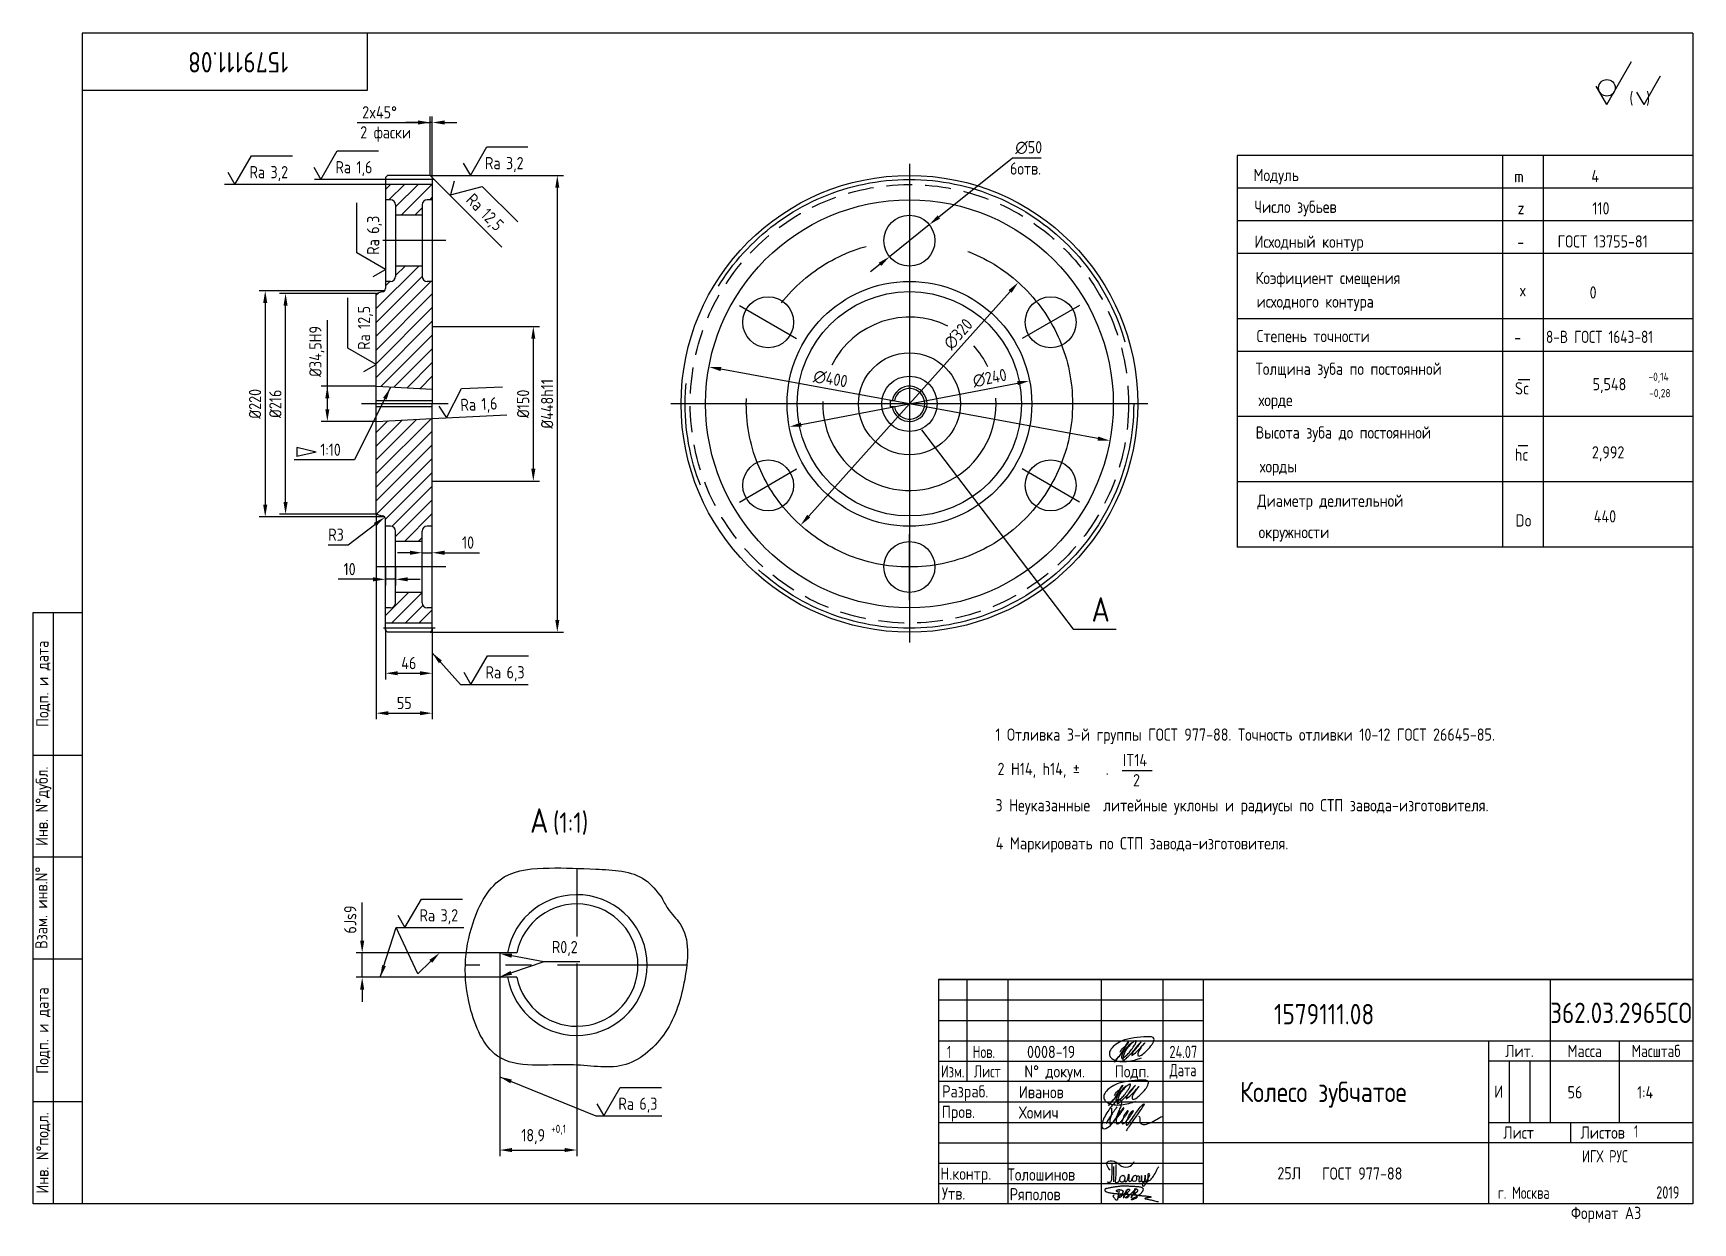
# Paper-space layout 'A3_protect' of a CAD drawing. Header units: millimetres. Extents: x 7 to 414, y -1 to 291.
# The model-space entities are those that its viewports show. They can reach past a viewport. Long polylines and large blocks are cut down to what shows.
import ezdxf
from ezdxf.enums import TextEntityAlignment as Align

# ---------------------------------------------------------------- set-up
doc = ezdxf.new("R2010")
doc.units = ezdxf.units.MM
doc.linetypes.add('CENTER', pattern=[50.8, 31.75, -6.35, 6.35, -6.35])
doc.linetypes.add('HIDDEN', pattern=[9.525, 6.35, -3.175])
doc.layers.add('AM_5', color=3, linetype='Continuous', lineweight=25)
doc.layers.add('Основные', color=5, linetype='Continuous', lineweight=40)
for name, color, linetype in [('Bord', 1, 'Continuous'), ('Cent', 5, 'CENTER'), ('Cont', 6, 'Continuous'), ('Dim', 7, 'Continuous'), ('Hatch', 2, 'Continuous'), ('Hide', 2, 'HIDDEN'), ('Red', 1, 'Continuous'), ('Text', 3, 'Continuous'), ('Textb', 6, 'Continuous'), ('Подписи', 10, 'Continuous')]:
    doc.layers.add(name, color=color, linetype=linetype)
doc.layers.get('Defpoints').off()
doc.styles.add('Style1', font='romans.shx', dxfattribs={"width": 0.8})
doc.dimstyles.new('Copy of LIN_4', dxfattribs={"dimscale": 4, "dimtxt": 3, "dimasz": 3, "dimexe": 1.5, "dimexo": 0, "dimgap": 1, "dimtad": 1, "dimdec": 0, "dimzin": 13, "dimdsep": 46, "dimtxsty": 'Style1', "dimcen": 0, "dimclrt": 3, "dimadec": 0, "dimazin": 0, "dimtfac": 1, "dimtdec": 0, "dimtofl": 0, "dimtmove": 1, "dimatfit": 3, "dimfxl": 1, "dimtolj": 1, "dimtzin": 13, "dimarcsym": 0})
doc.dimstyles.new('LIN 1', dxfattribs={"dimtxt": 3, "dimasz": 3, "dimexe": 1.5, "dimexo": 0, "dimgap": 1.5, "dimtad": 1, "dimtoh": 1, "dimdec": 4, "dimrnd": 1, "dimdsep": 46, "dimtxsty": 'Style1', "dimcen": 0, "dimdle": 2, "dimclrd": 256, "dimclrt": 3, "dimadec": 0, "dimazin": 0, "dimtfac": 0.666667, "dimtdec": 4, "dimtmove": 0, "dimatfit": 0, "dimfxl": 1, "dimtvp": 0.833333, "dimtolj": 1, "dimtzin": 0, "dimarcsym": 0})
doc.dimstyles.new('LIN_4', dxfattribs={"dimscale": 4, "dimtxt": 3, "dimasz": 3, "dimexe": 1.5, "dimexo": 0, "dimgap": 1, "dimtad": 1, "dimtoh": 1, "dimdec": 0, "dimzin": 13, "dimdsep": 46, "dimtxsty": 'Style1', "dimcen": 0, "dimclrt": 3, "dimadec": 0, "dimazin": 0, "dimtfac": 1, "dimtdec": 0, "dimtmove": 0, "dimatfit": 0, "dimfxl": 1, "dimtolj": 1, "dimtzin": 13, "dimarcsym": 0})
doc.dimstyles.new('LIN_4$0', dxfattribs={"dimscale": 4, "dimtxt": 3, "dimasz": 3, "dimexe": 1.5, "dimexo": 0, "dimgap": 1, "dimtad": 1, "dimtoh": 1, "dimdec": 0, "dimzin": 13, "dimdsep": 46, "dimtxsty": 'Style1', "dimcen": 0, "dimclrt": 3, "dimadec": 0, "dimazin": 0, "dimtfac": 1, "dimtdec": 0, "dimtmove": 0, "dimatfit": 0, "dimfxl": 1, "dimtolj": 1, "dimtzin": 13, "dimarcsym": 0})

psp = doc.layouts.new('A3_protect')

# ---------------------------------------------------------------- texts
at = {"layer": 'Text', "style": 'Style1'}
for s, height, width, p in [('Модуль', 3, 0.8, (306.56, 254.72)), ('m', 3, 0.8, (370.49, 254.39)), ('4', 3, 0.8, (389.42, 254.49)), ('Число зубьев', 3, 0.8, (306.81, 246.93)), ('z', 3, 0.8, (371.33, 246.59)), ('110', 3, 0.8, (389.65, 246.55)), ('Исходный контур', 3, 0.8, (306.81, 238.38)), ('ГОСТ 13755-81', 3, 0.8, (381.13, 238.45)), ('-', 3, 0.8, (371.24, 238.3)), ('Коэфициент смещения', 3, 0.8, (307.06, 229.5)), ('x', 3, 0.8, (371.75, 226.48)), ('0', 3, 0.8, (388.98, 225.94)), ('исходного контура', 3, 0.8, (307.32, 223.71)), ('Степень точности', 3, 0.8, (307.32, 215.25)), ('-', 3, 0.8, (370.49, 214.91)), ('8-В ГОСТ 1643-81', 3, 0.76, (378.27, 215.05)), ('Толщина зуба по постоянной ', 3, 0.8, (307.08, 207.22)), ('-0,14', 2, 0.8, (403.43, 205.77)), ('Sc', 3, 0.8, (370.67, 202.44)), ('5,548', 3, 0.8, (389.72, 203.45)), ('-0,28', 2, 0.8, (403.59, 201.75)), ('хорде', 3, 0.8, (307.81, 199.57)), ('Высота зуба до постоянной', 3, 0.8, (307.08, 191.61)), ('hc', 3, 0.8, (370.63, 186.19)), ('2,992', 3, 0.8, (389.55, 186.74)), ('хорды', 3, 0.8, (308.11, 183.3)), ('Диаметр делительной ', 3, 0.8, (307.5, 174.88)), ('Do', 3, 0.8, (370.84, 170.05)), ('440', 3, 0.8, (390.01, 171.04)), ('окружности', 3, 0.8, (307.81, 167.19)), ('1 Отливка 3-й группы ГОСТ 977-88. Точность отливки 10-12 ГОСТ 26645-85.', 3, 0.8, (243.26, 117.55)), ('IT14', 3, 0.8, (274.54, 111.3)), ('2 H14, h14, %%P    .', 3, 0.8, (243.79, 109.14)), ('2', 3, 0.8, (277.01, 106.37)), ('3 Неуказанные  литейные уклоны и радиусы по СТП завода-изготовителя.', 3, 0.8, (243.26, 100.23)), ('4 Маркировать по СТП завода-изготовителя.', 3, 0.8, (243.35, 90.9)), ('Иванов', 3, 0.8, (249.03, 29.91)), ('56', 3, 0.8, (383.57, 29.87)), ('1:4', 3, 0.8, (400.63, 29.87)), ('Хомич', 3, 0.8, (249.03, 24.91)), ('1', 3, 0.7, (399.86, 20.28)), ('Толошинов', 3, 0.8, (246.26, 9.71)), (' 25Л', 3, 0.8, (310.82, 10.01)), ('ГОСТ 977-88', 3, 0.8, (323.38, 9.95)), ('2019', 3, 0.7, (405.31, 5.31)), ('Ряполов', 3, 0.8, (246.76, 4.88))]:
    psp.add_text(s, height=height, dxfattribs=dict(at, width=width)).set_placement(p)
for s, width, p in [('1', 0.7, (231.93, 41.26)), ('Нов.', 0.7, (240.43, 41.26)), ('0008-19', 0.8, (256.93, 41.26)), ('24.07', 0.7, (289.34, 41.26))]:
    psp.add_text(s, height=3, dxfattribs=dict(at, width=width)).set_placement(p, align=Align.MIDDLE_CENTER)
at = {"layer": 'Textb', "style": 'Style1', "width": 0.8}
psp.add_text('1579111.08', height=5, rotation=180, dxfattribs=at).set_placement((69.86, 286.37))
for s, p in [('1579111.08', (311.57, 48.02)), ('Колесо зубчатое', (303.26, 28.96))]:
    psp.add_text(s, height=5, dxfattribs=at).set_placement(p)
at = {"layer": 'Textb', "style": 'Style1', "width": 0.602829}
psp.add_text('362.03.2965СО', height=5, dxfattribs=at).set_placement((379.31, 48.34), (414.05, 48.34), align=Align.FIT)

msp = doc.modelspace()

# ---------------------------------------------------------------- texts
at = {"layer": 'Dim', "color": 3, "attachment_point": 5, "rotation": 90, "style": 'Style1'}
for s, insert, char_height in [('\\A1;%%C34,5H9', (319.0675, 294.97862), 12), ('6Js9', (697.00988, -698.66888), 3)]:
    msp.add_mtext(s, dxfattribs=dict(at, insert=insert, char_height=char_height))
at = {"layer": 'Dim', "color": 3, "attachment_point": 5, "style": 'Style1'}
for s, insert, char_height in [('\\A1;18,9', (741.87101, -751.88698), 3), ('+0,1', (748.09008, -750.20509), 2)]:
    msp.add_mtext(s, dxfattribs=dict(at, insert=insert, char_height=char_height))
at = {"layer": 'Text', "style": 'Style1', "width": 0.8}
for s, p in [('2 фаски', (361.69399, 503.81985)), ('6отв.', (999.02862, 468.35033)), ('1:10', (322.45023, 192.57927))]:
    msp.add_text(s, height=12, dxfattribs=at).set_placement(p)
at = {"layer": 'Textb', "style": 'Style1', "width": 0.8}
msp.add_attdef('А', text='А', height=24, dxfattribs=at).set_placement((1097.00001, 30.02528), align=Align.RIGHT)

# ---------------------------------------------------------------- blocks, each defined once
blk = doc.blocks.new('A3')
at = {"layer": 'Bord'}
for p, q in [((230, 55), (295, 55)), ((230, 50), (295, 50)), ((230, 45), (295, 45)), ((370, 40), (370, 25)), ((375, 40), (375, 25)), ((230, 30), (295, 30)), ((230, 25), (295, 25)), ((230, 20), (295, 20)), ((230, 15), (295, 15)), ((230, 10), (295, 10))]:
    blk.add_line(p, q, dxfattribs=at)
at = {"layer": 'Cont'}
for p, q in [((415, 292), (20, 292)), ((20, 292), (20, 5)), ((90, 278), (90, 292)), ((415, 292), (415, 5)), ((20, 278), (90, 278)), ((8, 5), (8, 150)), ((8, 150), (20, 150)), ((13, 5), (13, 150)), ((8, 115), (20, 115)), ((20, 90), (8, 90)), ((20, 65), (8, 65)), ((230, 60), (415, 60)), ((415, 60), (230, 60)), ((230, 60), (230, 5)), ((237, 60), (237, 35)), ((247, 60), (247, 5)), ((270, 5), (270, 60)), ((285, 60), (285, 5)), ((295, 5), (295, 60)), ((380, 60), (380, 25)), ((295, 45), (415, 45)), ((365, 5), (365, 45)), ((397, 25), (397, 45)), ((230, 40), (295, 40)), ((415, 40), (365, 40)), ((295, 35), (230, 35)), ((20, 30), (8, 30)), ((365, 25), (415, 25)), ((385, 25), (385, 20)), ((415, 20), (295, 20)), ((20, 5), (8, 5)), ((415, 5), (20, 5))]:
    blk.add_line(p, q, dxfattribs=at)
at = {"layer": 'Text', "style": 'Style1', "width": 0.8}
for s, p in [('Подп. и дата', (10.5, 132.5)), ('Инв. N%%dдубл.', (10.5, 102.5)), ('Взам. инв.N%%d ', (10, 78.38)), ('Подп. и дата', (10.5, 47.5)), ('Инв. N%%dподл.', (10.5, 17.5))]:
    blk.add_text(s, height=3, rotation=90, dxfattribs=at).set_placement(p, align=Align.MIDDLE)
at = {"layer": 'Text', "style": 'Style1'}
for s, width, p in [('Лит.', 0.8, (372.5, 42.5)), ('Масса', 0.8, (388.5, 42.5)), ('Масштаб', 0.75, (406, 42.5)), ('Изм.', 0.7, (233.5, 37.5)), ('Лист', 0.7, (242, 37.5)), ('N%%d докум.', 0.8, (258.5, 37.5)), ('Подп.', 0.8, (277.5, 37.5)), ('Лист', 0.8, (372.27, 22.5)), ('Листов', 0.8, (392.9, 22.5))]:
    blk.add_text(s, height=3, dxfattribs=dict(at, width=width)).set_placement(p, align=Align.MIDDLE_CENTER)
at = {"layer": 'Text', "style": 'Style1', "width": 0.7}
for s, p in [('Дата', (290, 37.5)), ('ИГХ РУС', (393.47, 16.69))]:
    blk.add_text(s, height=3, dxfattribs=at).set_placement(p, align=Align.MIDDLE)
at = {"layer": 'Text', "style": 'Style1'}
for s, width, p in [('Разpаб.', 0.8, (230.92, 31.1)), ('Пpов.', 0.8, (230.84, 26.08)), ('Н.контp.', 0.8, (230.46, 10.92)), ('Утв.', 0.8, (230.84, 6.06)), ('г. Москва', 0.7, (367.21, 6.25)), ('Фоpмат А3', 0.8, (385.11, 1.29))]:
    blk.add_text(s, height=3, dxfattribs=dict(at, width=width)).set_placement(p)
for tag, p, width in [('ФИО', (249, 31), 0.8), ('И', (366.3, 31.02), 0.8), ('ФИО', (249, 26), 0.8), ('ГОСТ_СОРТАМЕНТА', (307, 14), 0.8), ('ФИО', (249, 11), 0.8), ('ФИО', (249, 6), 0.8), ('2007', (402.85, 6.29), 0.7)]:
    blk.add_attdef(tag, p, '', height=3, dxfattribs=dict(at, width=width))
at = {"layer": 'Text', "style": 'Style1', "width": 0.8}
for tag, p in [('200', (388.5, 32.5)), ('1:20', (406, 32.5))]:
    blk.add_attdef(tag, text='', height=3, dxfattribs=at).set_placement(p, align=Align.MIDDLE)
blk.add_attdef('СБОРОЧНЫЙ_ЧЕРТЕЖ', text='', height=3, dxfattribs=at).set_placement((330, 21.3), align=Align.CENTER)
for tag, p in [('1', (379, 22.5)), ('2', (402.6, 22.5))]:
    blk.add_attdef(tag, text='', height=3, dxfattribs=at).set_placement(p, align=Align.MIDDLE_CENTER)
blk.add_attdef('ЛИСТ', text='', height=3, dxfattribs=at).set_placement((295.75, 12.5), align=Align.MIDDLE_LEFT)
at = {"layer": 'Text', "style": 'Style1', "width": 0.7}
blk.add_attdef('%%OГОСТ_ТЕХ._ТРЕБОВАНИЙ', text='', height=3, dxfattribs=at).set_placement((307, 8), align=Align.BOTTOM_LEFT)
at = {"layer": 'Textb', "style": 'Style1', "width": 0.8}
blk.add_attdef('1234567', (79, 290), '', height=6, rotation=180, dxfattribs=at)
blk.add_attdef('1234567', (333.4, 48), '', height=6, dxfattribs=at)
for tag, height, p in [('123ХЯ', 6, (393.62, 48)), ('НАИМЕНОВАНИЕ', 5, (330, 30))]:
    blk.add_attdef(tag, text='', height=height, dxfattribs=at).set_placement(p, align=Align.CENTER)
blk = doc.blocks.new('sherISO_12')
at = {"layer": 'Cont'}
for q in [(-15, -6.96), (-23.66, -12.96)]:
    blk.add_line((-21.06, -17.46), q, dxfattribs=at)
blk.add_circle((-21.06, -13.39), 2.03, dxfattribs=at)
at = {"layer": 'Text'}
for q in [(-7.92, -10.46), (-13.69, -14.46)]:
    blk.add_line((-11.96, -17.46), q, dxfattribs=at)
at = {"layer": 'Text', "style": 'Style1', "width": 0.8}
blk.add_text('(  )', height=3, dxfattribs=at).set_placement((-15.53, -17.46))
blk = doc.blocks.new('A$C63F45750')
at = {"layer": 'Text'}
for points, knots in [([(3.17, 2.37), (3.12, 2.38), (3.04, 2.41), (2.94, 2.5), (2.85, 2.57), (2.79, 2.69), (2.87, 2.77), (2.99, 2.84), (3.16, 2.89), (3.36, 2.93), (3.6, 2.95), (3.82, 2.92), (4.05, 2.87), (4.25, 2.78), (4.45, 2.63), (4.46, 2.42), (4.38, 2.26), (4.28, 2.1), (4.17, 1.94), (4.03, 1.78), (3.89, 1.62), (3.75, 1.52), (3.63, 1.43), (3.49, 1.36), (3.35, 1.3), (3.24, 1.25), (3.16, 1.21), (3.12, 1.15), (3.19, 1.1), (3.27, 1.09), (3.4, 1.07), (3.55, 1.07), (3.72, 1.12), (3.92, 1.19), (4.1, 1.34), (4.26, 1.51), (4.44, 1.65), (4.59, 1.81), (4.74, 1.93), (4.84, 2.04), (4.93, 2.14), (5.07, 2.29), (5.19, 2.53), (5.28, 2.68), (5.35, 2.96), (5.23, 2.66), (5.2, 2.44), (5.04, 2.09), (4.95, 1.81), (4.86, 1.57), (4.75, 1.31), (4.67, 1.12), (4.46, 0.78), (4.62, 1.17), (4.71, 1.45), (4.88, 1.74), (5.01, 2), (5.08, 2.19), (5.19, 2.4), (5.32, 2.58), (5.4, 2.75), (5.52, 2.89), (5.65, 3.04), (5.85, 3.1), (6.02, 3.03), (6.08, 2.87), (6.03, 2.7), (5.9, 2.51), (5.7, 2.37), (5.55, 2.23), (5.4, 2.17), (5.31, 2.12), (5.12, 2.09), (5.35, 2.07), (5.48, 2), (5.64, 1.93), (5.75, 1.8), (5.85, 1.67), (5.89, 1.54), (5.89, 1.37), (5.8, 1.2), (5.63, 1.06), (5.41, 0.94), (5.23, 0.86), (5.02, 0.92), (5.13, 1.1), (5.28, 1.16), (5.44, 1.27), (5.61, 1.36), (5.74, 1.46), (5.86, 1.53), (5.95, 1.61), (6.05, 1.69), (6.15, 1.77), (6.28, 1.87), (6.46, 2.02), (6.65, 2.19), (6.83, 2.37), (6.98, 2.49), (7.11, 2.61), (7.2, 2.74), (7.32, 2.84), (7.42, 2.97), (7.48, 3.08), (7.48, 3.27), (7.34, 3.08), (7.28, 2.94), (7.18, 2.69), (7.1, 2.46), (7, 2.22), (6.93, 1.98), (6.83, 1.78), (6.73, 1.55), (6.67, 1.34), (6.6, 1.14), (6.56, 1.03), (6.39, 0.99), (6.62, 1.33), (6.75, 1.54), (6.93, 1.87), (7.05, 2.08), (7.18, 2.32), (7.33, 2.6), (7.47, 2.89), (7.6, 3.07), (7.79, 3.18), (7.95, 3.01), (8, 2.81), (7.99, 2.62), (7.94, 2.46), (7.83, 2.33), (7.69, 2.22), (7.53, 2.11), (7.37, 2.03), (7.21, 1.99), (7.11, 1.97), (6.89, 1.98), (7.07, 1.94), (7.15, 1.9), (7.27, 1.88), (7.39, 1.84), (7.52, 1.81), (7.62, 1.72), (7.7, 1.62), (7.78, 1.51), (7.83, 1.39), (7.87, 1.26), (7.88, 1.13), (7.86, 0.99), (7.75, 0.88), (7.6, 0.77), (7.4, 0.73), (7.19, 0.66), (6.97, 0.55), (6.71, 0.48), (6.57, 0.44), (6.42, 0.42), (6.52, 0.58), (6.61, 0.64), (6.81, 0.78), (7.06, 0.89), (7.33, 1.04), (7.55, 1.16), (7.7, 1.24), (7.84, 1.32), (7.99, 1.43), (8.21, 1.58), (8.48, 1.76), (8.74, 1.95), (8.97, 2.12), (9.1, 2.29), (9.23, 2.44), (9.3, 2.6), (9.37, 2.74), (9.42, 2.92), (9.45, 3.13), (9.21, 3.48), (8.67, 3.59), (8.09, 3.63), (7.57, 3.66), (7.06, 3.74), (6.57, 3.75), (6.09, 3.74), (5.67, 3.78), (5.28, 3.78), (4.96, 3.81), (4.65, 3.83), (4.31, 3.82), (3.97, 3.79), (3.61, 3.74), (3.22, 3.67), (2.86, 3.66), (2.53, 3.61), (2.18, 3.52), (1.78, 3.54), (1.38, 3.37), (0.96, 3.35), (0.58, 3.24), (0.25, 3.19), (0.03, 3.06), (-0.03, 2.83), (0.02, 2.6), (0.26, 2.38), (0.59, 2.33), (1, 2.2), (1.48, 2.15), (1.93, 2.05), (2.35, 2.02), (2.72, 2.01), (3.11, 1.94), (3.68, 1.94), (4.25, 1.83), (4.91, 1.87), (5.53, 1.76), (6.13, 1.72), (6.73, 1.71), (7.32, 1.62), (7.99, 1.55), (8.64, 1.54), (9.16, 1.46), (9.61, 1.42), (10.03, 1.4), (10.41, 1.32), (10.73, 1.29), (11.01, 1.24), (11.18, 1.23), (11.42, 1.14), (11.18, 1.06), (11.01, 1.03), (10.71, 0.98), (10.37, 0.92), (10.1, 0.91), (9.65, 0.75), (10.22, 0.67), (10.54, 0.59), (11.08, 0.47), (11.61, 0.35), (12.17, 0.15), (12.64, 0.08), (12.98, 0.03), (13.11, 0.01), (13.18, 0)], [0, 0, 0, 0, 0.153866, 0.270441, 0.388867, 0.510533, 0.592156, 0.71333, 0.90842, 1.11344, 1.349254, 1.61246, 1.782219, 2.047249, 2.291879, 2.451528, 2.651081, 2.806158, 3.017979, 3.227348, 3.462381, 3.633009, 3.75766, 3.920516, 4.080796, 4.214529, 4.291786, 4.349969, 4.397594, 4.50822, 4.594826, 4.799244, 4.954392, 5.128468, 5.437537, 5.632649, 5.842485, 6.094987, 6.293219, 6.410959, 6.551192, 6.687808, 7.022147, 7.294342, 7.425356, 7.52079, 7.946481, 8.313051, 8.59833, 8.833695, 9.090496, 9.427695, 9.601191, 9.883219, 10.093306, 10.673943, 10.798776, 10.974628, 11.287247, 11.486184, 11.648652, 11.848902, 12.027194, 12.25348, 12.40059, 12.537783, 12.716293, 12.91523, 13.208551, 13.438489, 13.549668, 13.67779, 13.77127, 13.930001, 14.029091, 14.272112, 14.434836, 14.547084, 14.739051, 14.830983, 15.061241, 15.268922, 15.500489, 15.788979, 15.879568, 16.024283, 16.221854, 16.418714, 16.593102, 16.783247, 16.91018, 17.018213, 17.135263, 17.278205, 17.430482, 17.620087, 17.979626, 18.191789, 18.388716, 18.565718, 18.714854, 18.857929, 19.039974, 19.171375, 19.283034, 19.400085, 19.618058, 19.882245, 20.150781, 20.377854, 20.649532, 20.89723, 21.042543, 21.40016, 21.557817, 21.667145, 21.752781, 21.926256, 22.412297, 22.813145, 22.961412, 23.171289, 23.607257, 23.940428, 24.110007, 24.291214, 24.48084, 24.697609, 24.904078, 25.034245, 25.218018, 25.407651, 25.573473, 25.787447, 25.930292, 26.051316, 26.18846, 26.285312, 26.406799, 26.52425, 26.630463, 26.793722, 26.898606, 27.029313, 27.171012, 27.314101, 27.419918, 27.580557, 27.709367, 27.829268, 28.024364, 28.266961, 28.41242, 28.705761, 28.989137, 29.187748, 29.233768, 29.332802, 29.529535, 29.667094, 30.039923, 30.332117, 30.61061, 30.769982, 30.856778, 31.109923, 31.313488, 31.656425, 32.066331, 32.296628, 32.49714, 32.710276, 32.891468, 33.014834, 33.177747, 33.444503, 33.618009, 34.409008, 34.914636, 35.419802, 35.95397, 36.458179, 36.88069, 37.388403, 37.738353, 38.034261, 38.353468, 38.693154, 39.037638, 39.391136, 39.787481, 40.203773, 40.488977, 40.784975, 41.26625, 41.668005, 42.070065, 42.499388, 42.869834, 43.079573, 43.213439, 43.554591, 43.717296, 44.153724, 44.506336, 45.019111, 45.587859, 45.90191, 46.270392, 46.703958, 47.093115, 47.952647, 48.44014, 49.079253, 49.808223, 50.268654, 50.851051, 51.604831, 52.298429, 52.776925, 53.1907, 53.661988, 54.042386, 54.348524, 54.616841, 54.853814, 54.983777, 55.126096, 55.333328, 55.613101, 56.008732, 56.315809, 56.59982, 56.87931, 57.399251, 57.889617, 58.432507, 59.066698, 59.660314, 59.862668, 60.07277, 60.07277, 60.07277, 60.07277]), ([(2.31, 1.53), (2.26, 1.52), (2.17, 1.51), (2.06, 1.48), (1.93, 1.38), (2.07, 1.25), (2.14, 1.11), (2.26, 0.93), (2.39, 0.72), (2.57, 0.54), (2.71, 0.44), (2.86, 0.4), (3.02, 0.43), (3.14, 0.54), (3.21, 0.79), (3.25, 1.07), (3.31, 1.4), (3.35, 1.67), (3.38, 1.92), (3.47, 2.19), (3.5, 2.43), (3.54, 2.59), (3.56, 2.64)], [0, 0, 0, 0, 0.15847, 0.269731, 0.363591, 0.555514, 0.688037, 0.848606, 1.204359, 1.433632, 1.58673, 1.729549, 1.880686, 2.057874, 2.19169, 2.63505, 2.928153, 3.184121, 3.441863, 3.696117, 4.025873, 4.178055, 4.178055, 4.178055, 4.178055])]:
    blk.add_open_spline(points, degree=3, knots=knots, dxfattribs=at)
blk = doc.blocks.new('A$C4F4A4F5D')
at = {"layer": 'Основные', "lineweight": 25}
for points, knots in [([(0.76, 2.84), (0.53, 3.07), (0.02, 3.58), (-0.25, 5.26), (1.65, 5.12), (2.72, 4.57), (3.71, 3.46), (5.71, 3.44), (6.39, 4.52), (6.67, 4.97)], [0, 0, 0, 0, 0.995549, 2.196439, 3.853213, 4.970011, 6.02292, 8.170898, 9.705386, 9.705386, 9.705386, 9.705386]), ([(1.19, 4.34), (1.17, 3.4), (1.13, 2.06), (0.98, -0.44), (0.2, -0.16), (0.03, -0.03), (0, 0)], [0, 0, 0, 0, 3.274293, 4.654149, 5.171803, 5.30168, 5.30168, 5.30168, 5.30168]), ([(2.1, 4.21), (2.1, 3.72), (2.08, 2.67), (2.22, 1.45), (1.71, -0.56), (3.23, 0.14), (3.06, 1.09), (3.85, 1.74), (4.43, 1.17), (4.31, 0.54), (4.11, -0.15), (3.33, -0.21), (3.11, 0.28), (3.13, 0.53), (3.14, 0.66)], [0, 0, 0, 0, 1.402041, 3.063923, 4.415037, 5.298701, 6.374637, 7.087927, 7.603499, 8.330482, 8.911132, 9.613125, 9.996533, 10.366919, 10.366919, 10.366919, 10.366919]), ([(1.58, 3.74), (1.58, 3.25), (1.58, 2.32), (1.61, 1.07), (1.55, 0.31), (1.53, 0)], [0, 0, 0, 0, 1.453969, 2.804084, 3.740223, 3.740223, 3.740223, 3.740223]), ([(4.28, 0.44), (4.31, 0.37), (4.37, 0.25), (4.41, 0.06), (4.62, -0.05), (5, 0.18), (5.14, 0.84), (5.2, 1.3), (5.31, 2.06), (5.31, 1.17), (5.3, 0.78), (5.2, 0.26), (5.58, -0.01), (5.91, 0.16), (6.08, 0.5), (6.26, 0.9), (6.43, 1.31), (6.72, 1.59), (7.17, 1.58), (7.18, 1.05), (7.31, 0.57), (6.99, 0.02), (6.34, -0.02), (6.17, 0.51), (6.24, 0.79), (6.27, 0.92)], [0, 0, 0, 0, 0.247339, 0.413433, 0.559308, 0.874045, 1.558567, 2.392422, 2.645523, 3.22433, 3.719885, 4.231527, 4.573657, 4.879974, 5.190145, 5.704595, 6.19318, 6.529505, 6.863422, 7.269696, 7.83948, 8.395909, 8.926487, 9.378613, 9.791445, 9.791445, 9.791445, 9.791445]), ([(7.18, 1.27), (7.27, 1.3), (7.44, 1.37), (7.78, 1.56), (7.87, 1.06), (7.83, 0.71), (7.66, -0.05), (8.07, 0.01), (8.43, 0.12), (8.39, 0.68), (8.46, 1.9), (8.39, 0.94), (8.43, 0.6), (8.37, 0.05), (8.74, 0.07), (9.11, -0.03), (9.26, 0.49), (9.33, 0.95), (9.27, 1.34), (9.32, 1.77), (9.28, 0.91), (9.34, 0.6), (9.2, 0.14), (9.65, -0.01), (9.83, 0.61), (10.14, 1.03), (10.6, 1.72), (9.95, 2.11), (9.91, 1.23), (10.07, 0.69), (9.92, 0), (9.35, -0.37), (8.95, -1.56), (8.34, 0.07), (10.28, -0.02), (11.26, 1.1), (11.82, 2.15), (12.24, 3.04), (12.52, 3.46), (12.65, 3.65)], [0, 0, 0, 0, 0.305783, 0.619019, 0.796582, 1.5526, 2.082394, 2.34716, 2.5822, 3.136594, 4.040413, 4.363654, 5.267311, 5.441668, 5.78494, 6.114287, 6.466434, 7.104395, 7.620812, 7.679251, 8.272982, 8.692439, 9.1059, 9.338721, 9.784511, 10.568279, 11.297869, 11.566962, 12.285888, 12.851793, 13.545205, 14.102749, 15.055561, 15.671649, 17.422398, 18.699613, 20.16544, 20.963871, 21.66672, 21.66672, 21.66672, 21.66672])]:
    blk.add_open_spline(points, degree=3, knots=knots, dxfattribs=at)
blk = doc.blocks.new('sherISO_04')
at = {"layer": 'Text'}
blk.add_line((4.04, 7), (14.12, 7), dxfattribs=at)
blk.add_lwpolyline([(-1.73, 3), (0, 0), (4.04, 7)], dxfattribs=at)
at = {"layer": 'Text', "style": 'Style1', "width": 0.8}
blk.add_text('Ra', height=3, dxfattribs=at).set_placement((3.58, 1.5))
blk.add_attdef('3,2', (8.73, 1.5), '', height=3, dxfattribs=at)
blk = doc.blocks.new('sherISO_03')
at = {"layer": 'Text'}
blk.add_line((4.04, 7), (14.12, 7), dxfattribs=at)
blk.add_lwpolyline([(-1.73, 3), (0, 0), (4.04, 7)], dxfattribs=at)
at = {"layer": 'Text', "style": 'Style1', "width": 0.8}
blk.add_text('Ra', height=3, dxfattribs=at).set_placement((3.58, 1.5))
blk.add_attdef('6,3', (8.73, 1.5), '', height=3, dxfattribs=at)
blk = doc.blocks.new('*D6')
at = {"layer": 'Dim', "lineweight": -2, "transparency": 16777216}
for p, q in [((744.46, -709.05), (736.53, -711.73)), ((753.28, -709.05), (744.46, -709.05))]:
    blk.add_line(p, q, dxfattribs=at)
at = {"layer": 'Dim', "transparency": 16777216}
blk.add_solid([(736.37, -711.26), (736.69, -712.21), (733.69, -712.7)], dxfattribs=at)
at = {"layer": 'Dim', "color": 3, "transparency": 16777216, "insert": (749.62, -705.76), "char_height": 3, "attachment_point": 5, "style": 'Style1'}
blk.add_mtext('\\A1;R0,2', dxfattribs=at)
blk = doc.blocks.new('ZNAK01')
at = {"layer": 'Textb', "style": 'Style1', "width": 0.8}
blk.add_attdef('А', text='', height=6, dxfattribs=at).set_placement((3.95, -0.02), align=Align.RIGHT)
blk.add_attdef('SC(1)', (5.07, -0.02), '', height=5, dxfattribs=at)
blk = doc.blocks.new('*D8')
at = {"layer": 'Dim', "color": 0, "lineweight": -2, "transparency": 16777216}
blk.add_line((1085.28, 209.62), (715.48, 277.64), dxfattribs=at)
at = {"layer": 'Dim', "color": 0, "transparency": 16777216}
for points in [[(715.85, 279.61), (715.12, 275.67), (703.68, 279.81)], [(1085.64, 211.58), (1084.92, 207.65), (1097.08, 207.45)]]:
    blk.add_solid(points, dxfattribs=at)
at = {"layer": 'Dim', "color": 3, "transparency": 16777216, "insert": (823, 268.03), "char_height": 12, "attachment_point": 5, "rotation": 349.5772, "style": 'Style1'}
blk.add_mtext('\\A1;∅400', dxfattribs=at)
blk = doc.blocks.new('*D9')
at = {"layer": 'Dim', "color": 0, "lineweight": -2, "transparency": 16777216}
blk.add_line((794.31, 223.33), (1006.46, 263.93), dxfattribs=at)
at = {"layer": 'Dim', "color": 0, "transparency": 16777216}
for points in [[(1006.08, 265.9), (1006.83, 261.97), (1018.24, 266.19)], [(793.93, 225.29), (794.68, 221.36), (782.52, 221.07)]]:
    blk.add_solid(points, dxfattribs=at)
at = {"layer": 'Dim', "color": 3, "transparency": 16777216, "insert": (979.17, 268.89), "char_height": 12, "attachment_point": 5, "rotation": 10.8357, "style": 'Style1'}
blk.add_mtext('\\A1;∅240', dxfattribs=at)
blk = doc.blocks.new('*D10')
at = {"layer": 'Dim', "color": 0, "lineweight": -2, "transparency": 16777216}
blk.add_line((801.58, 133.43), (999.18, 353.82), dxfattribs=at)
at = {"layer": 'Dim', "color": 0, "transparency": 16777216}
for points in [[(997.69, 355.16), (1000.67, 352.49), (1007.19, 362.76)], [(800.09, 134.77), (803.07, 132.1), (793.57, 124.5)]]:
    blk.add_solid(points, dxfattribs=at)
at = {"layer": 'Dim', "color": 3, "transparency": 16777216, "insert": (948.27, 312.02), "char_height": 12, "attachment_point": 5, "rotation": 48.1212, "style": 'Style1'}
blk.add_mtext('\\A1;∅320', dxfattribs=at)
blk = doc.blocks.new('*D11')
at = {"layer": 'Dim', "color": 0, "lineweight": -2, "transparency": 16777216}
for p, q in [((929.21, 426.82), (1001.33, 484.86)), ((1001.33, 484.86), (1029.56, 484.86)), ((880.91, 387.96), (919.86, 419.3)), ((871.56, 380.43), (862.21, 372.91))]:
    blk.add_line(p, q, dxfattribs=at)
at = {"layer": 'Dim', "color": 0, "transparency": 16777216}
for points in [[(927.95, 428.38), (930.46, 425.27), (919.86, 419.3)], [(870.3, 381.99), (872.81, 378.87), (880.91, 387.96)]]:
    blk.add_solid(points, dxfattribs=at)
at = {"layer": 'Dim', "color": 3, "transparency": 16777216, "insert": (1017.45, 494.86), "char_height": 12, "attachment_point": 5, "style": 'Style1'}
blk.add_mtext('\\A1;∅50', dxfattribs=at)
blk = doc.blocks.new('*D20')
at = {"layer": 'Dim', "color": 0, "lineweight": -2, "transparency": 16777216}
for p, q in [((386.32, 23.63), (386.32, -26.57)), ((432.32, 21.63), (432.32, -26.57)), ((398.32, -20.57), (420.32, -20.57))]:
    blk.add_line(p, q, dxfattribs=at)
at = {"layer": 'Dim', "color": 0, "transparency": 16777216}
for points in [[(398.32, -18.57), (398.32, -22.57), (386.32, -20.57)], [(420.32, -18.57), (420.32, -22.57), (432.32, -20.57)]]:
    blk.add_solid(points, dxfattribs=at)
at = {"layer": 'Dim', "color": 3, "transparency": 16777216, "insert": (409.32, -10.57), "char_height": 12, "attachment_point": 5, "style": 'Style1'}
blk.add_mtext('\\A1;46', dxfattribs=at)
blk = doc.blocks.new('*D21')
at = {"layer": 'Dim', "color": 0, "lineweight": -2, "transparency": 16777216}
for p, q in [((377.34, 135.38), (377.34, -65.73)), ((432.32, 23.63), (432.32, -65.73)), ((389.34, -59.73), (420.32, -59.73))]:
    blk.add_line(p, q, dxfattribs=at)
at = {"layer": 'Dim', "color": 0, "transparency": 16777216}
for points in [[(389.34, -57.73), (389.34, -61.73), (377.34, -59.73)], [(420.32, -57.73), (420.32, -61.73), (432.32, -59.73)]]:
    blk.add_solid(points, dxfattribs=at)
at = {"layer": 'Dim', "color": 3, "transparency": 16777216, "insert": (404.83, -49.73), "char_height": 12, "attachment_point": 5, "style": 'Style1'}
blk.add_mtext('\\A1;55', dxfattribs=at)
blk = doc.blocks.new('*D22')
at = {"layer": 'Dim', "color": 0, "lineweight": -2, "transparency": 16777216}
for p, q in [((432.32, 319.36), (537.42, 319.36)), ((531.42, 307.36), (531.42, 179.9)), ((432.32, 167.9), (537.42, 167.9))]:
    blk.add_line(p, q, dxfattribs=at)
at = {"layer": 'Dim', "color": 0, "transparency": 16777216}
for points in [[(529.42, 307.36), (533.42, 307.36), (531.42, 319.36)], [(529.42, 179.9), (533.42, 179.9), (531.42, 167.9)]]:
    blk.add_solid(points, dxfattribs=at)
at = {"layer": 'Dim', "color": 3, "transparency": 16777216, "insert": (521.42, 243.63), "char_height": 12, "attachment_point": 5, "rotation": 90, "style": 'Style1'}
blk.add_mtext('\\A1;%%C150', dxfattribs=at)
blk = doc.blocks.new('*D23')
at = {"layer": 'Dim', "color": 0, "lineweight": -2, "transparency": 16777216}
for p, q in [((430.32, 467.63), (560.97, 467.63)), ((554.97, 455.63), (554.97, 31.63)), ((430.32, 19.63), (560.97, 19.63))]:
    blk.add_line(p, q, dxfattribs=at)
at = {"layer": 'Dim', "color": 0, "transparency": 16777216}
for points in [[(552.97, 455.63), (556.97, 455.63), (554.97, 467.63)], [(552.97, 31.63), (556.97, 31.63), (554.97, 19.63)]]:
    blk.add_solid(points, dxfattribs=at)
at = {"layer": 'Dim', "color": 3, "transparency": 16777216, "insert": (544.97, 243.63), "char_height": 12, "attachment_point": 5, "rotation": 90, "style": 'Style1'}
blk.add_mtext('\\A1;%%C448h11', dxfattribs=at)
blk = doc.blocks.new('*D19')
at = {"layer": 'Dim', "color": 0, "lineweight": -2, "transparency": 16777216}
for p, q in [((430.32, 467.63), (430.32, 525.48)), ((432.32, 465.63), (432.32, 525.48)), ((358.54, 519.48), (430.32, 519.48)), ((418.32, 519.48), (406.32, 519.48)), ((432.32, 519.48), (430.32, 519.48)), ((444.32, 519.48), (456.32, 519.48))]:
    blk.add_line(p, q, dxfattribs=at)
at = {"layer": 'Dim', "color": 0, "transparency": 16777216}
for points in [[(418.32, 521.48), (418.32, 517.48), (430.32, 519.48)], [(444.32, 521.48), (444.32, 517.48), (432.32, 519.48)]]:
    blk.add_solid(points, dxfattribs=at)
at = {"layer": 'Dim', "color": 3, "transparency": 16777216, "insert": (380.6, 529.48), "char_height": 12, "attachment_point": 5, "style": 'Style1'}
blk.add_mtext('\\A1;2x45°', dxfattribs=at)
blk = doc.blocks.new('*D27')
at = {"layer": 'Dim', "color": 0, "lineweight": -2, "transparency": 16777216}
for p, q in [((385.45, 354.51), (262.45, 354.51)), ((268.45, 342.51), (268.45, 144.75)), ((385.45, 132.75), (262.45, 132.75))]:
    blk.add_line(p, q, dxfattribs=at)
at = {"layer": 'Dim', "color": 0, "transparency": 16777216}
for points in [[(266.45, 342.51), (270.45, 342.51), (268.45, 354.51)], [(266.45, 144.75), (270.45, 144.75), (268.45, 132.75)]]:
    blk.add_solid(points, dxfattribs=at)
at = {"layer": 'Dim', "color": 3, "transparency": 16777216, "insert": (258.45, 243.63), "char_height": 12, "attachment_point": 5, "rotation": 90, "style": 'Style1'}
blk.add_mtext('\\A1;%%C220', dxfattribs=at)
blk = doc.blocks.new('*D26')
at = {"layer": 'Dim', "color": 0, "lineweight": -2, "transparency": 16777216}
for p, q in [((349.67, 105.3), (376.13, 125.22)), ((330.13, 105.3), (349.67, 105.3))]:
    blk.add_line(p, q, dxfattribs=at)
at = {"layer": 'Dim', "color": 0, "transparency": 16777216}
blk.add_solid([(374.93, 126.81), (377.34, 123.62), (385.72, 132.43)], dxfattribs=at)
at = {"layer": 'Dim', "color": 3, "transparency": 16777216, "insert": (337.9, 115.3), "char_height": 12, "attachment_point": 5, "style": 'Style1'}
blk.add_mtext('\\A1;R3', dxfattribs=at)
blk = doc.blocks.new('*D24')
at = {"layer": 'Dim', "color": 0, "lineweight": -2, "transparency": 16777216}
for p, q in [((386.32, 83.63), (386.32, 65.54)), ((396.32, 83.63), (396.32, 65.54)), ((374.32, 71.54), (340.15, 71.54)), ((396.32, 71.54), (386.32, 71.54)), ((408.32, 71.54), (420.32, 71.54))]:
    blk.add_line(p, q, dxfattribs=at)
at = {"layer": 'Dim', "color": 0, "transparency": 16777216}
for points in [[(374.32, 73.54), (374.32, 69.54), (386.32, 71.54)], [(408.32, 73.54), (408.32, 69.54), (396.32, 71.54)]]:
    blk.add_solid(points, dxfattribs=at)
at = {"layer": 'Dim', "color": 3, "transparency": 16777216, "insert": (351.24, 81.54), "char_height": 12, "attachment_point": 5, "style": 'Style1'}
blk.add_mtext('\\A1;10', dxfattribs=at)
blk = doc.blocks.new('*D25')
at = {"layer": 'Dim', "color": 0, "lineweight": -2, "transparency": 16777216}
for p, q in [((422.32, 83.63), (422.32, 103.6)), ((432.32, 83.63), (432.32, 103.6)), ((410.32, 97.6), (398.32, 97.6)), ((422.32, 97.6), (432.32, 97.6)), ((444.32, 97.6), (478.5, 97.6))]:
    blk.add_line(p, q, dxfattribs=at)
at = {"layer": 'Dim', "color": 0, "transparency": 16777216}
for points in [[(410.32, 99.6), (410.32, 95.6), (422.32, 97.6)], [(444.32, 99.6), (444.32, 95.6), (432.32, 97.6)]]:
    blk.add_solid(points, dxfattribs=at)
at = {"layer": 'Dim', "color": 3, "transparency": 16777216, "insert": (467.41, 107.6), "char_height": 12, "attachment_point": 5, "style": 'Style1'}
blk.add_mtext('\\A1;10', dxfattribs=at)
blk = doc.blocks.new('sherISO_01')
at = {"layer": 'Text'}
blk.add_line((4.04, 7), (16.36, 7), dxfattribs=at)
blk.add_lwpolyline([(-1.73, 3), (0, 0), (4.04, 7)], dxfattribs=at)
at = {"layer": 'Text', "style": 'Style1', "width": 0.8}
blk.add_text('Ra', height=3, dxfattribs=at).set_placement((3.58, 1.5))
blk.add_attdef('12,5', (8.73, 1.5), '', height=3, dxfattribs=at)
blk = doc.blocks.new('*D29')
at = {"layer": 'AM_5', "color": 0, "lineweight": -2, "transparency": 16777216}
for p, q in [((377.34, 351.88), (282.39, 351.88)), ((288.39, 147.38), (288.39, 339.88)), ((377.34, 135.38), (282.39, 135.38))]:
    blk.add_line(p, q, dxfattribs=at)
at = {"layer": 'AM_5', "color": 0, "transparency": 16777216}
for points in [[(286.39, 339.88), (290.39, 339.88), (288.39, 351.88)], [(286.39, 147.38), (290.39, 147.38), (288.39, 135.38)]]:
    blk.add_solid(points, dxfattribs=at)
at = {"layer": 'AM_5', "color": 3, "transparency": 16777216, "insert": (278.39, 243.63), "char_height": 12, "attachment_point": 5, "rotation": 90, "style": 'Style1'}
blk.add_mtext('\\A1;%%C216', dxfattribs=at)

# ---------------------------------------------------------------- dimensions: what is measured, and where the dimension line sits
at = {"layer": 'AM_5'}
dim = msp.add_linear_dim(base=(288.38749, 351.87557), p1=(377.33776, 135.38139), p2=(377.33776, 351.87557), angle=90, text='%%C<>', dimstyle='LIN_4$0', dxfattribs=at)
dim.commit()
dim.dimension.update_dxf_attribs({"geometry": '*D29', "text_midpoint": (278.38749, 243.62848)})
at = {"layer": 'Dim'}
dim = msp.add_linear_dim(base=(430.32386, 519.48047), p1=(432.32386, 465.62848), p2=(430.32386, 467.62848), text='<>x45°', dimstyle='Copy of LIN_4', dxfattribs=at)
dim.commit()
dim.dimension.update_dxf_attribs({"geometry": '*D19', "text_midpoint": (380.59593, 514.59135), "dimtype": 160})
for p1, p2, picture, middle in [((880.90525, 387.95531), (919.85917, 419.30164), '*D11', (1017.44773, 484.86421)), ((793.57311, 124.49907), (1007.19131, 362.75789), '*D10', (955.71808, 305.34727)), ((1097.08211, 207.4463), (703.68232, 279.81066), '*D8', (821.18864, 258.19583)), ((782.52176, 221.06938), (1018.24267, 266.18757), '*D9', (981.05154, 259.069))]:
    dim = msp.add_diameter_dim_2p(p1=p1, p2=p2, dimstyle='LIN_4', dxfattribs=at)
    dim.commit()
    dim.dimension.update_dxf_attribs({"geometry": picture, "text_midpoint": middle, "dimtype": 163})
for base, p1, p2, text, picture, middle in [((554.97076, 19.62848), (430.32386, 467.62848), (430.32386, 19.62848), '%%C<>h11', '*D23', (544.97076, 243.62848)), ((268.44801, 132.7498), (385.44518, 354.50716), (385.44518, 132.7498), '%%C220', '*D27', (258.44801, 243.62848)), ((531.41958, 167.89622), (432.32386, 319.36074), (432.32386, 167.89622), '%%C150', '*D22', (521.41958, 243.62848))]:
    dim = msp.add_linear_dim(base=base, p1=p1, p2=p2, angle=90, text=text, dimstyle='LIN_4', dxfattribs=at)
    dim.commit()
    dim.dimension.update_dxf_attribs({"geometry": picture, "text_midpoint": middle})
for base, p1, p2, picture, middle in [((432.32386, -59.73419), (377.33776, 135.38139), (432.32386, 23.62848), '*D21', (404.83081, -49.73419)), ((432.32386, 97.60238), (422.32386, 83.62848), (432.32386, 83.62848), '*D25', (467.40957, 107.60238)), ((386.32386, 71.53917), (396.32386, 83.62848), (386.32386, 83.62848), '*D24', (351.23815, 81.53917)), ((432.32386, -20.57489), (386.32386, 23.62848), (432.32386, 21.62848), '*D20', (409.32386, -10.57489))]:
    dim = msp.add_linear_dim(base=base, p1=p1, p2=p2, dimstyle='LIN_4', dxfattribs=at)
    dim.commit()
    dim.dimension.update_dxf_attribs({"geometry": picture, "text_midpoint": middle})
dim = msp.add_radius_dim(center=(383.32386, 130.62848), mpoint=(385.72083, 132.43251), dimstyle='LIN_4', override={"dimtmove": 1}, dxfattribs=at)
dim.commit()
dim.dimension.update_dxf_attribs({"geometry": '*D26', "text_midpoint": (349.67224, 105.30119), "dimtype": 164})
dim = msp.add_radius_dim(center=(733.87865, -712.63144), mpoint=(733.68923, -712.69563), text='<>,2', dimstyle='LIN 1', override={"dimtmove": 1}, dxfattribs=at)
dim.commit()
dim.dimension.update_dxf_attribs({"geometry": '*D6', "text_midpoint": (744.46109, -709.04536), "dimtype": 164})

# ---------------------------------------------------------------- hatches: boundary and pattern name
at = {"layer": 'Hatch'}
h = msp.add_hatch(dxfattribs=at)
h.set_pattern_fill('ANSI31', color=256, scale=3, style=0)
edge = h.paths.add_edge_path()
edge.add_line((422.32386, 428.62848), (422.32386, 438.62848))
edge.add_arc((427.32386, 438.62848), 5, 90, 180, ccw=False)
edge.add_line((427.32386, 443.62848), (432.32386, 443.62848))
edge.add_line((432.32386, 443.62848), (432.32386, 458.79685))
edge.add_line((432.32386, 458.79685), (386.32386, 458.79685))
edge.add_line((386.32386, 458.79685), (386.32386, 443.62848))
edge.add_line((386.32386, 443.62848), (391.32386, 443.62848))
edge.add_arc((391.32386, 438.62848), 5, 0, 90, ccw=False)
edge.add_line((396.32386, 438.62848), (396.32386, 428.62848))
edge.add_line((396.32386, 428.62848), (422.32386, 428.62848))
edge = h.paths.add_edge_path()
edge.add_line((432.32386, 28.4601), (432.32386, 43.62848))
edge.add_line((432.32386, 43.62848), (427.32386, 43.62848))
edge.add_arc((427.32386, 48.62848), 5, 180, 270, ccw=False)
edge.add_line((422.32386, 48.62848), (422.32386, 58.62848))
edge.add_line((422.32386, 58.62848), (396.32386, 58.62848))
edge.add_line((396.32386, 58.62848), (396.32386, 48.62848))
edge.add_arc((391.32386, 48.62848), 5, 270, 360, ccw=False)
edge.add_line((391.32386, 43.62848), (386.32386, 43.62848))
edge.add_line((386.32386, 43.62848), (386.32386, 28.4601))
edge.add_line((386.32386, 28.4601), (432.32386, 28.4601))
edge = h.paths.add_edge_path()
edge.add_line((377.33776, 351.87557), (377.57027, 260.87848))
edge.add_line((377.57027, 260.87848), (432.32386, 258.1408))
edge.add_line((432.32386, 258.1408), (432.32386, 363.62848))
edge.add_line((432.32386, 363.62848), (427.32386, 363.62848))
edge.add_arc((427.32386, 368.62848), 5, 180, 270, ccw=False)
edge.add_line((422.32386, 368.62848), (422.32386, 378.62848))
edge.add_line((422.32386, 378.62848), (396.32386, 378.62848))
edge.add_line((396.32386, 378.62848), (396.32386, 368.62848))
edge.add_arc((391.32386, 368.62848), 5, -90, 0, ccw=False)
edge.add_line((391.32386, 363.62848), (386.32386, 363.62848))
edge.add_line((386.32386, 363.62848), (386.32386, 356.62848))
edge.add_arc((383.32386, 356.62848), 3, 270, 360, ccw=False)
edge.add_line((383.32386, 353.62848), (377.33776, 351.87557))
edge = h.paths.add_edge_path()
edge.add_line((377.57027, 226.37848), (377.33776, 135.38139))
edge.add_line((377.33776, 135.38139), (383.32386, 133.62848))
edge.add_arc((383.32386, 130.62848), 3, 0, 90, ccw=False)
edge.add_line((386.32386, 130.62848), (386.32386, 123.62848))
edge.add_line((386.32386, 123.62848), (391.32386, 123.62848))
edge.add_arc((391.32386, 118.62848), 5, 0, 90, ccw=False)
edge.add_line((396.32386, 118.62848), (396.32386, 108.62848))
edge.add_line((396.32386, 108.62848), (422.32386, 108.62848))
edge.add_line((422.32386, 108.62848), (422.32386, 118.62848))
edge.add_arc((427.32386, 118.62848), 5, 90, 180, ccw=False)
edge.add_line((427.32386, 123.62848), (432.32386, 123.62848))
edge.add_line((432.32386, 123.62848), (432.32386, 229.11616))
edge.add_line((432.32386, 229.11616), (377.57027, 226.37848))

# ---------------------------------------------------------------- linework, layer by layer
at = {"layer": 'Cent'}
for p, q in [((900.38221, 479.09297), (900.38221, 9.62848)), ((433.78188, 463.62848), (379.7902, 463.62848)), ((445.58186, 403.62848), (383.7163, 403.62848)), ((733.57259, 339.93606), (789.72526, 307.5163)), ((1067.19183, 339.93606), (1011.03917, 307.5163)), ((900.38221, 267.34293), (900.38221, 250.60428)), ((447.93538, 243.62848), (362.91431, 243.62848)), ((445.58186, 243.62848), (401.44214, 243.62848)), ((1134.38221, 243.62848), (666.38221, 243.62848)), ((927.36762, 243.62848), (873.03907, 243.62848)), ((900.38221, 243.99024), (900.38221, 219.12256)), ((733.57259, 147.3209), (789.72526, 179.74066)), ((1067.19183, 147.3209), (1011.03917, 179.74066)), ((900.38221, 51.01332), (900.38221, 115.85283)), ((445.58186, 83.62848), (377.50109, 83.62848)), ((435.1124, 23.62848), (384.35135, 23.62848)), ((752.57865, -686.11698), (752.57865, -702.85564)), ((779.56405, -709.83144), (725.2355, -709.83144)), ((752.57865, -709.46967), (752.57865, -734.33736))]:
    msp.add_line(p, q, dxfattribs=at)
for radius in [220, 160]:
    msp.add_circle((900.38221, 243.62848), radius, dxfattribs=at)
at = {"layer": 'Cont'}
for p, q in [((388.32386, 467.62848), (386.32386, 465.62848)), ((386.32386, 465.62848), (386.32386, 356.62848)), ((430.32386, 467.62848), (388.32386, 467.62848)), ((430.32386, 467.62848), (432.32386, 465.62848)), ((432.32386, 465.62848), (432.32386, 243.62848)), ((432.32386, 458.79685), (386.32386, 458.79685)), ((391.32386, 443.62848), (386.32386, 443.62848)), ((432.32386, 443.62848), (427.32386, 443.62848)), ((396.32386, 438.62848), (396.32386, 368.62848)), ((422.32386, 438.62848), (422.32386, 368.62848)), ((422.32386, 428.62848), (396.32386, 428.62848)), ((422.32386, 378.62848), (396.32386, 378.62848)), ((391.32386, 363.62848), (386.32386, 363.62848)), ((432.32386, 363.62848), (427.32386, 363.62848)), ((377.33776, 351.87557), (383.32386, 353.62848)), ((377.33776, 135.38139), (377.33776, 351.87557)), ((377.57027, 260.87848), (432.32386, 258.1408)), ((432.32386, 246.62848), (377.57027, 246.62848)), ((881.48221, 246.42848), (881.48221, 240.82848)), ((885.68528, 246.62848), (881.68221, 246.62848)), ((432.32386, 240.62848), (377.57027, 240.62848)), ((432.32386, 21.62848), (432.32386, 243.62848)), ((885.68528, 240.62848), (881.68221, 240.62848)), ((377.57027, 226.37848), (432.32386, 229.11616)), ((377.33776, 135.38139), (383.32386, 133.62848)), ((386.32386, 21.62848), (386.32386, 130.62848)), ((391.32386, 123.62848), (386.32386, 123.62848)), ((432.32386, 123.62848), (427.32386, 123.62848)), ((396.32386, 48.62848), (396.32386, 118.62848)), ((422.32386, 48.62848), (422.32386, 118.62848)), ((422.32386, 108.62848), (396.32386, 108.62848)), ((422.32386, 58.62848), (396.32386, 58.62848)), ((391.32386, 43.62848), (386.32386, 43.62848)), ((432.32386, 43.62848), (427.32386, 43.62848)), ((432.32386, 28.4601), (386.32386, 28.4601)), ((432.32386, 28.4601), (386.32386, 28.4601)), ((388.32386, 19.62848), (386.32386, 21.62848)), ((430.32386, 19.62848), (432.32386, 21.62848)), ((430.32386, 19.62848), (388.32386, 19.62848)), ((733.67865, -707.03144), (733.67865, -712.63144)), ((737.88171, -706.83144), (733.87865, -706.83144)), ((737.88171, -712.83144), (733.87865, -712.83144))]:
    msp.add_line(p, q, dxfattribs=at)
for centre, radius in [((900.38221, 243.62848), 224), ((900.38221, 243.62848), 200), ((900.38221, 403.62848), 25), ((900.38221, 243.62848), 120), ((900.38221, 243.62848), 110), ((761.81815, 323.62848), 25), ((1038.94628, 323.62848), 25), ((900.38221, 243.62848), 50), ((761.81815, 163.62848), 25), ((1038.94628, 163.62848), 25), ((900.38221, 83.62848), 25)]:
    msp.add_circle(centre, radius, dxfattribs=at)
for centre, radius, start, end in [((391.32386, 438.62848), 5, 0, 90), ((427.32386, 438.62848), 5, 90, 180), ((391.32386, 368.62848), 5, 270, 0), ((427.32386, 368.62848), 5, 180, 270), ((383.32386, 356.62848), 3, 270, 0), ((900.38221, 243.62848), 85, 63.7221318, 153.4507218), ((900.38221, 243.62848), 85, 25.1505218, 41.9555015), ((900.38221, 243.62848), 17.25, 190.0154102, 169.9845898), ((900.38221, 243.62848), 15, 191.536959, 168.463041), ((900.38221, 243.62848), 85, 178.4727273, 3.8346674), ((881.68221, 246.42848), 0.2, 90, 180), ((881.68221, 240.82848), 0.2, 180, 270), ((383.32386, 130.62848), 3, 360, 90), ((391.32386, 118.62848), 5, 0, 90), ((427.32386, 118.62848), 5, 90, 180), ((391.32386, 48.62848), 5, 270, 0), ((427.32386, 48.62848), 5, 180, 270), ((752.57865, -709.83144), 17.25, 190.0154102, 169.9845898), ((752.57865, -709.83144), 15, 191.536959, 168.463041), ((733.87865, -707.03144), 0.2, 90, 180), ((733.87865, -712.63144), 0.2, 180, 270)]:
    msp.add_arc(centre, radius, start, end, dxfattribs=at)
at = {"layer": 'Dim'}
for p, q in [((432.32386, 465.62848), (500.56332, 397.38902)), ((386.32386, 463.62848), (316.67399, 463.62848)), ((386.32386, 458.79685), (228.53707, 458.79685)), ((329.36744, 325.64622), (329.36744, 238.37848)), ((377.33776, 260.87848), (323.36744, 260.87848)), ((432.32386, 229.11616), (505.32784, 232.76636)), ((377.33776, 226.37848), (323.36744, 226.37848)), ((912.34478, 218.24953), (1061.12925, 22.49572)), ((1061.12925, 22.49572), (1103.34252, 22.49572)), ((699.94114, -703.83144), (699.94114, -694.48401)), ((711.27622, -700.63343), (724.83442, -700.63343)), ((735.59152, -706.83144), (698.44114, -706.83144)), ((699.94114, -712.83144), (699.94114, -706.83144)), ((744.46109, -709.04536), (736.62928, -707.55491)), ((749.84681, -709.04536), (744.46109, -709.04536)), ((735.59152, -712.83144), (698.44114, -712.83144)), ((699.94114, -715.83144), (699.94114, -718.83144)), ((733.67865, -712.63144), (733.67865, -756.6727)), ((752.57865, -734.33736), (752.57865, -756.6727)), ((736.67865, -755.1727), (749.57865, -755.1727))]:
    msp.add_line(p, q, dxfattribs=at)
msp.add_lwpolyline([(716.78429, -708.90428), (713.59069, -711.9567), (708.27622, -700.63343)], dxfattribs=at)
msp.add_circle((900.38221, 243.62848), 27.1716, dxfattribs=at)
for points in [[(327.36744, 248.87848), (331.36744, 248.87848), (329.36744, 260.87848)], [(327.36744, 238.37848), (331.36744, 238.37848), (329.36744, 226.37848)], [(699.44114, -703.83144), (700.44114, -703.83144), (699.94114, -706.83144)], [(716.43882, -708.54283), (718.95301, -706.83144), (717.12977, -709.26573)], [(736.72276, -707.06372), (736.5358, -708.04609), (733.68217, -706.99405)], [(699.44114, -715.83144), (700.44114, -715.83144), (699.94114, -712.83144)], [(736.67865, -754.6727), (736.67865, -755.6727), (733.67865, -755.1727)], [(749.57865, -754.6727), (749.57865, -755.6727), (752.57865, -755.1727)]]:
    msp.add_solid(points, dxfattribs=at)
at = {"layer": 'Hide', "ltscale": 0.25}
msp.add_circle((900.38221, 243.62848), 215, dxfattribs=at)
at = {"layer": 'Red'}
msp.add_open_spline([(773.43498, -693.28492), (772.15657, -691.66744), (768.2512, -686.7263), (757.21536, -686.31612), (746.11924, -685.81039), (732.945, -686.71574), (725.01845, -701.8628), (724.44945, -717.51935), (732.52387, -736.38843), (750.04026, -733.11349), (764.87384, -736.3119), (775.73627, -726.3), (779.41657, -713.88184), (780.55513, -701.60034), (774.99685, -696.58462), (773.87302, -694.21035), (773.43498, -693.28492)], degree=3, knots=[0, 0, 0, 0, 6.008425421, 18.354863603, 29.817310109, 41.014099425, 54.661149735, 75.284619479, 89.057981538, 107.835611043, 120.68466215, 133.127368905, 146.923339175, 160.642194153, 165.430910023, 168.489646981, 168.489646981, 168.489646981, 168.489646981], dxfattribs=at)
at = {"layer": 'Text'}
for p, q in [((299.42702, 200.75892), (299.42702, 191.83736)), ((318.27971, 196.29814), (299.42702, 200.75892)), ((318.27971, 196.29814), (299.42702, 191.83736))]:
    msp.add_line(p, q, dxfattribs=at)

# ---------------------------------------------------------------- block references
at = {"layer": 'Dim', "xscale": 4, "yscale": 4, "zscale": 4}
for p, values in [((469.69608, 467.62848), {'3,2': '3,2'}), ((323.00306, 463.62848), {'3,2': '1,6'}), ((238.68535, 458.79685), {'3,2': '3,2'}), ((470.24225, -31.63291), {'3,2': '6,3'})]:
    msp.add_blockref('sherISO_04', p, dxfattribs=at).add_auto_attribs(values)
for name, p, rotation, values in [('sherISO_01', (450.15996, 448.43955), 315.04095827564964, {'12,5': '12,5'}), ('sherISO_01', (386.32386, 375.40085), 90, {'12,5': '6,3'}), ('sherISO_01', (377.33776, 282.17273), 90, {'12,5': '12,5'}), ('sherISO_04', (446.16128, 229.80803), 2.589426991358723, {'3,2': '1,6'})]:
    msp.add_blockref(name, p, dxfattribs=dict(at, rotation=rotation)).add_auto_attribs(values)
at = {"layer": 'Dim'}
for name, p, values in [('ZNAK01', (741.65654, -677.38079), {'А': 'А', 'SC(1)': '(1:1)'}), ('sherISO_04', (710.42137, -700.63343), {'3,2': '3,2'}), ('sherISO_03', (759.19195, -746.81911), {'6,3': '6,3'})]:
    msp.add_blockref(name, p, dxfattribs=at).add_auto_attribs(values)

msp.set_redraw_order([(e.dxf.handle, doc.entitydb.next_handle()) for e in msp.query("TEXT MTEXT ATTDEF DIMENSION ARC_DIMENSION")])  # texts and dimensions are drawn at this point

# ---------------------------------------------------------------- leaders
for points, dimstyle, override in [([(391.17473, 259.29701), (355.95211, 188.75982), (296.87973, 188.80081)], 'LIN_4', {"dimgap": 1, "dimtad": 0}), ([(432.32386, -0.52049), (459.89068, -31.63291), (526.47615, -31.63291)], 'LIN_4', {"dimgap": 1, "dimtad": 0}), ([(733.67865, -737.22055), (757.25585, -746.81911), (773.39947, -746.81911)], 'LIN 1', {"dimgap": 1.5, "dimtad": 0})]:
    msp.add_leader(points, dimstyle=dimstyle, override=override, dxfattribs=at)
at = {"layer": 'Dim', "annotation_type": 0, "has_hookline": 1, "hookline_direction": 0}
msp.add_leader([(704.38371, -712.83144), (708.27622, -700.63343), (711.27622, -700.63343)], dimstyle='LIN 1', override={"dimgap": 1.5, "dimtad": 0}, dxfattribs=at)

# ---------------------------------------------------------------- linework, layer by layer
at = {"layer": 'Cont'}
for p, q in [((414.29, 260.99), (302.59, 260.99)), ((302.59, 260.99), (302.59, 164.99)), ((367.59, 260.99), (367.59, 164.99)), ((377.59, 260.99), (377.59, 164.99)), ((414.29, 252.99), (302.59, 252.99)), ((414.29, 244.99), (302.59, 244.99)), ((414.29, 236.99), (302.59, 236.99)), ((414.29, 220.99), (302.59, 220.99)), ((414.29, 212.99), (302.59, 212.99)), ((414.29, 196.99), (302.59, 196.99)), ((414.29, 180.99), (302.59, 180.99)), ((414.29, 164.99), (302.59, 164.99))]:
    psp.add_line(p, q, dxfattribs=at)
at = {"layer": 'Text'}
for p, q in [((371.44, 206.06), (374.3, 206.06)), ((371.43, 189.9), (373.86, 189.9)), ((274.38, 110.26), (281.74, 110.26))]:
    psp.add_line(p, q, dxfattribs=at)
at = {"layer": 'Подписи'}
for points, knots in [([(276.72, 43.56), (276.23, 43.11), (275.37, 42.33), (274.56, 41.04), (274.07, 40.18), (274.3, 39.54), (275, 40.07), (275.61, 40.55), (276.51, 41.58), (277.19, 42.63), (277.65, 43.27), (277.86, 44.06), (277.12, 43.75), (276.56, 43.33), (275.94, 42.5), (275.26, 41.82), (274.91, 41.01), (274.57, 40.22), (274.47, 39.66), (274.52, 39.06), (275.24, 39.55), (275.92, 40.27), (277.23, 41.54), (278.11, 42.48), (279.5, 44.37), (277.48, 42.07), (277.11, 41.58), (276.57, 40.23), (277.94, 41.26), (278.3, 41.67), (280.38, 44), (278.93, 42.44), (278.55, 41.63), (278.05, 40.83), (278.36, 40.03), (279.37, 40.67), (280.25, 41.41), (281.27, 42.46), (281.94, 43.47), (282.53, 44.96), (279.69, 45.01), (277.41, 44.79), (274.44, 44.2), (272.55, 42.96), (271.46, 41.89), (271.09, 40.73), (271.57, 39.67), (272.62, 39.16), (273.94, 38.85), (275.54, 38.87), (277.33, 39.23), (278.53, 39.62), (279.11, 39.81)], [0, 0, 0, 0, 1.9755, 3.453266, 4.599682, 4.791473, 5.145238, 6.497385, 7.664272, 9.094306, 10.114998, 10.459762, 10.811562, 11.792042, 12.959743, 13.767676, 14.660412, 15.605031, 16.245448, 16.572031, 16.925795, 18.146901, 20.185044, 21.789331, 22.951009, 24.626743, 26.592474, 27.035558, 27.450584, 30.017364, 31.457812, 32.594833, 33.885024, 34.80449, 35.192074, 35.984441, 37.373068, 39.207782, 40.066553, 41.248724, 42.851981, 46.196805, 49.405498, 51.42283, 52.958607, 53.90671, 54.859511, 56.175895, 57.248919, 58.950609, 60.891135, 62.727304, 62.727304, 62.727304, 62.727304]), ([(273.84, 41.18), (273.99, 41.47), (274.35, 42.13), (275.16, 42.67), (276.42, 44.62), (274.21, 41.01), (273.57, 40.15), (271.76, 38.04), (273.91, 40.66), (274.81, 41.4), (275.32, 41.81)], [0, 0, 0, 0, 0.949687, 2.182955, 3.211934, 5.843898, 8.089363, 9.295303, 11.182264, 13.603818, 13.603818, 13.603818, 13.603818]), ([(275.34, 32.93), (274.84, 32.49), (273.99, 31.7), (273.18, 30.42), (272.69, 29.56), (272.92, 28.92), (273.62, 29.45), (274.22, 29.93), (275.13, 30.95), (275.81, 32.01), (276.27, 32.65), (276.48, 33.43), (275.74, 33.13), (275.18, 32.7), (274.56, 31.87), (273.88, 31.2), (273.52, 30.39), (273.19, 29.59), (273.09, 29.04), (273.13, 28.44), (273.86, 28.93), (274.54, 29.65), (275.85, 30.92), (276.73, 31.85), (278.12, 33.75), (276.1, 31.45), (275.73, 30.96), (275.19, 29.61), (276.55, 30.63), (276.92, 31.05), (278.99, 33.37), (277.55, 31.82), (277.17, 31.01), (276.67, 30.2), (276.97, 29.41), (277.99, 30.05), (278.87, 30.78), (279.89, 31.84), (280.56, 32.84), (281.15, 34.34), (278.31, 34.38), (276.03, 34.17), (273.06, 33.58), (271.17, 32.34), (270.07, 31.27), (269.71, 30.11), (270.19, 29.05), (271.24, 28.53), (272.56, 28.22), (274.16, 28.24), (275.95, 28.6), (277.15, 28.99), (277.73, 29.18)], [0, 0, 0, 0, 1.9755, 3.453266, 4.599682, 4.791473, 5.145238, 6.497385, 7.664272, 9.094306, 10.114998, 10.459762, 10.811562, 11.792042, 12.959743, 13.767676, 14.660412, 15.605031, 16.245448, 16.572031, 16.925795, 18.146901, 20.185044, 21.789331, 22.951009, 24.626743, 26.592474, 27.035558, 27.450584, 30.017364, 31.457812, 32.594833, 33.885024, 34.80449, 35.192074, 35.984441, 37.373068, 39.207782, 40.066553, 41.248724, 42.851981, 46.196805, 49.405498, 51.42283, 52.958607, 53.90671, 54.859511, 56.175895, 57.248919, 58.950609, 60.891135, 62.727304, 62.727304, 62.727304, 62.727304]), ([(272.46, 30.56), (272.61, 30.84), (272.97, 31.51), (273.78, 32.05), (275.04, 33.99), (272.83, 30.39), (272.19, 29.53), (270.38, 27.42), (272.53, 30.04), (273.43, 30.78), (273.94, 31.19)], [0, 0, 0, 0, 0.949687, 2.182955, 3.211934, 5.843898, 8.089363, 9.295303, 11.182264, 13.603818, 13.603818, 13.603818, 13.603818]), ([(271.73, 27.49), (271.77, 26.9), (271.85, 25.65), (271.1, 24.57), (271.43, 23.29), (272.75, 24.65), (273.18, 25.87), (273.99, 27.68), (274.45, 28.84), (273.71, 29.84), (272.23, 28.6), (270.93, 26.97), (269.65, 24.76), (269.31, 23.17), (269.7, 22), (271.31, 22.97), (272.42, 24.36), (273.64, 25.74), (274.41, 26.8), (275.05, 28.02), (274.03, 26.88), (273.36, 26.02), (272.84, 25.02), (272.89, 23.27), (274.25, 24.22), (274.71, 25.1), (275.4, 25.83), (276.22, 27.41), (274.71, 25.83), (274.59, 24.91), (274.21, 24.11), (274.46, 23.48), (275.35, 24.22), (275.91, 24.89), (276.48, 25.75), (277.47, 27.2), (276.37, 26.39), (275.95, 25.68), (275.54, 24.67), (275.26, 23.95), (275.37, 22.9), (277.09, 25.36), (277.87, 26.43), (278.95, 27.96), (280.62, 29.43), (276.88, 24.29), (275.79, 22.62), (275.32, 21.91)], [0, 0, 0, 0, 1.694377, 3.611891, 4.07736, 4.60447, 7.711907, 8.884558, 10.553021, 11.020313, 12.085944, 14.869427, 18.302412, 19.195025, 19.797312, 21.447957, 22.845763, 25.833596, 26.383869, 27.255355, 28.272531, 28.907972, 30.992725, 31.763238, 32.806058, 34.265897, 35.053159, 36.16987, 37.377204, 38.774687, 39.574428, 39.857371, 40.446901, 41.989311, 42.846158, 44.082314, 44.70121, 45.674294, 46.914256, 47.749726, 48.21214, 49.32338, 53.084538, 54.488933, 54.79415, 59.273817, 62.52012, 62.52012, 62.52012, 62.52012]), ([(273.07, 27.82), (272.54, 27.05), (271.6, 25.71), (270.75, 24.32), (270.38, 23.71)], [0, 0, 0, 0, 2.789819, 4.905952, 4.905952, 4.905952, 4.905952]), ([(278.35, 25.48), (278.46, 25.44), (278.77, 25.32), (278.64, 24.64), (278.64, 23.97), (279.32, 23.34), (281.25, 23.67), (282.68, 24.71), (283.95, 25.37), (284.12, 25.46)], [0, 0, 0, 0, 0.311213, 0.927253, 1.691866, 2.332851, 3.38436, 7.102546, 7.68894, 7.68894, 7.68894, 7.68894])]:
    psp.add_open_spline(points, degree=3, knots=knots, dxfattribs=at)

# ---------------------------------------------------------------- block references
ref = psp.add_blockref('A3', (-0.71, -1.01))
ref.add_attrib('И', 'И', (365.59, 30.01), dxfattribs={"layer": 'Text', "height": 3, "style": 'Style1', "width": 0.8})
at = {"layer": 'Cont'}
psp.add_blockref('A$C63F45750', (270.11, 4.56), dxfattribs=at)
at = {"layer": 'Dim'}
psp.add_blockref('sherISO_12', (414.29, 290.99), dxfattribs=at)
at = {"layer": 'Подписи'}
psp.add_blockref('A$C4F4A4F5D', (270.66, 9.45), dxfattribs=at)

psp.set_redraw_order([(e.dxf.handle, doc.entitydb.next_handle()) for e in psp.query("TEXT MTEXT ATTDEF DIMENSION ARC_DIMENSION")])  # texts and dimensions are drawn at this point

# ---------------------------------------------------------------- viewports
at = {"layer": 'Defpoints'}
psp.add_viewport(center=(159.4, 188.77), size=(272.94, 185.426), view_center_point=(649.28183, 198.15524), view_height=741.7039343, dxfattribs=at)
psp.add_viewport(center=(134.36, 63.7), size=(119.05, 104.9843), view_center_point=(746.32983, -708.67929), view_height=104.9843086, status=3, dxfattribs=at)

doc.saveas('drawing.dxf')
